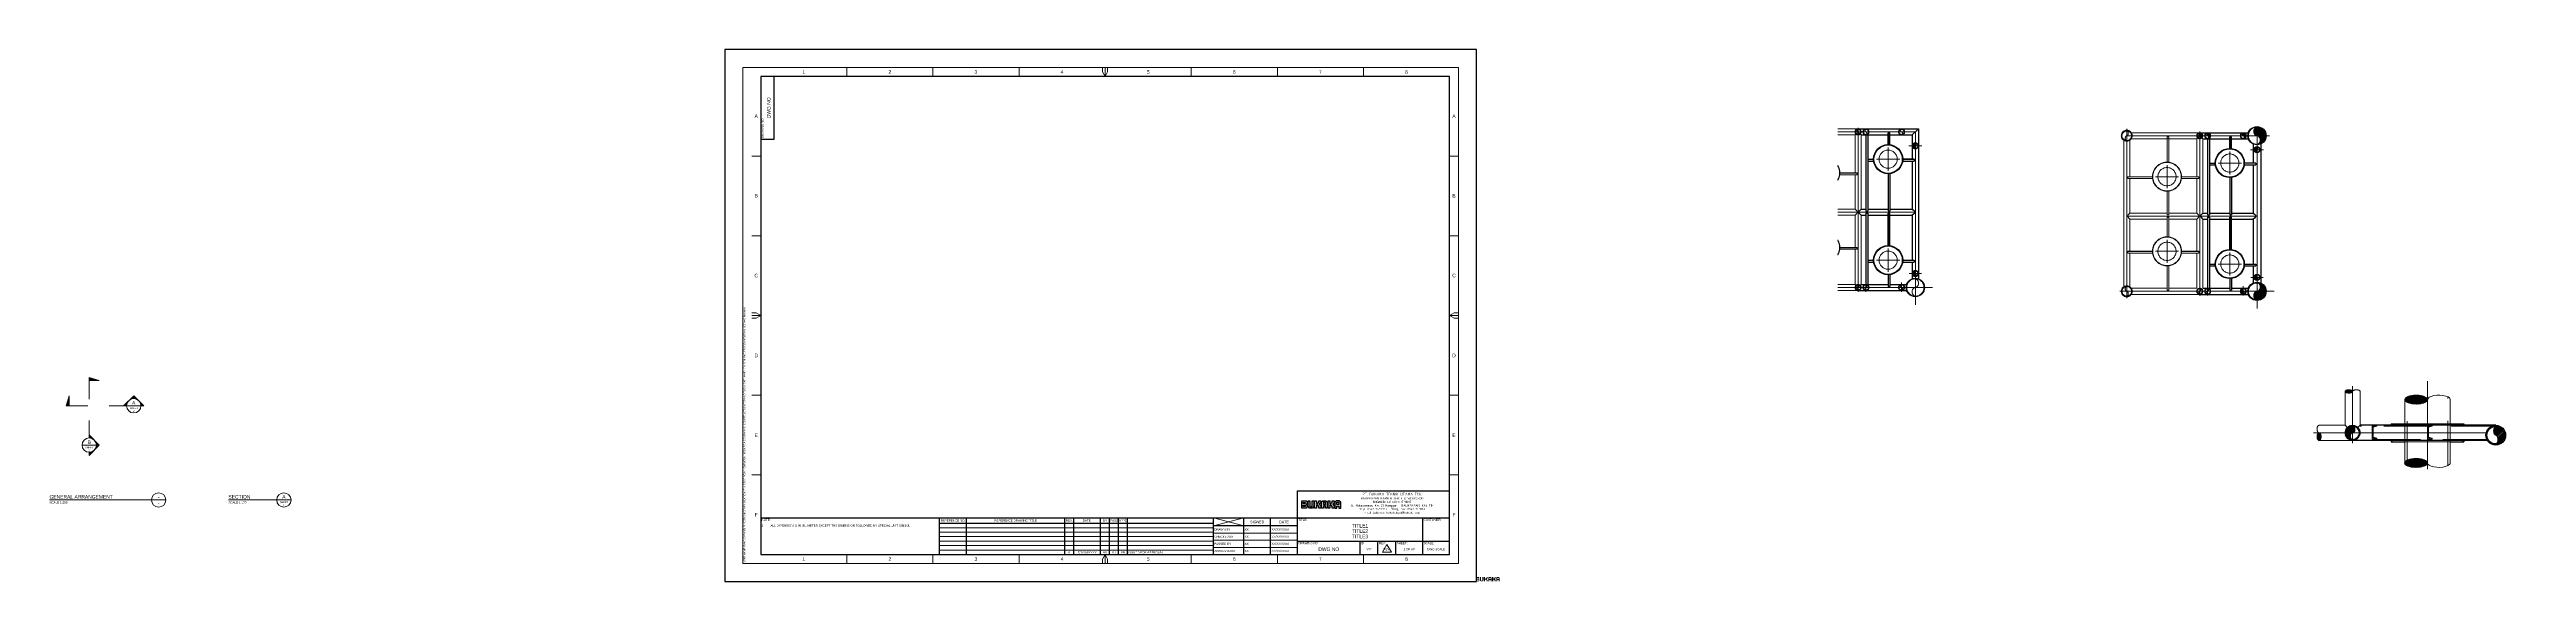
# Paper-space layout 'STRUCTURE +BQ (2)' of a CAD drawing. Header units: inches. Extents: x -382 to 1002, y -5 to 292.
# The model-space entities are those that its viewports show. They can reach past a viewport. Long polylines and large blocks are cut down to what shows.
import ezdxf
from ezdxf.enums import TextEntityAlignment as Align

# ---------------------------------------------------------------- set-up
doc = ezdxf.new("R2010")
doc.units = ezdxf.units.IN
doc.header["$LTSCALE"] = 5
doc.header["$MEASUREMENT"] = 0
for name, pattern in [('CENTER', [2, 1.25, -0.25, 0.25, -0.25]), ('HIDDEN', [0.375, 0.25, -0.125]), ('PHANTOM2', [1.25, 0.625, -0.125, 0.125, -0.125, 0.125, -0.125])]:
    doc.linetypes.add(name, pattern=pattern)
for name, color, linetype, lineweight in [('CENTER LINE', 1, 'CENTER', 0), ('EXISTING', 8, 'PHANTOM2', 0), ('FITTING', 255, 'Continuous', 50), ('HATCH', 250, 'Continuous', 0), ('HIDDEN', 8, 'HIDDEN', 0), ('MARKING', 6, 'Continuous', 13), ('STRUCTURE', 3, 'Continuous', 25), ('TEXT', 2, 'Continuous', 30)]:
    doc.layers.add(name, color=color, linetype=linetype, lineweight=lineweight)
doc.layers.get('0').freeze()
doc.styles.add('BUKAKA 01', font='simpfrac.shx', dxfattribs={"height": 1.2})
pattern_1 = [(45, (140174.724, 68503.538), (-8.8388348, 8.8388348), [])]
pattern_2 = [(45, (130627.183, 68610.695), (-8.8388348, 8.8388348), [])]

# ---------------------------------------------------------------- blocks, each defined once
blk = doc.blocks.new('STRUCTURE ETIKET DRAWING STANDARD')
at = {"layer": 'STRUCTURE'}
h = blk.add_hatch(color=154, dxfattribs=at)
h.paths.add_polyline_path([(343.1, 44.2), (343.1, 43), (342, 43), (342, 44.2)], flags=16)
h.paths.add_polyline_path([(340.5, 43.9), (339.7, 43.1), (340.5, 42.3), (340.5, 41), (339.4, 41), (339.4, 41.9), (338.9, 42.5), (338.1, 42.5), (338.1, 41), (337.1, 41), (337.1, 45), (338.1, 45), (338.1, 43.5), (338.7, 43.5), (339.4, 44.2), (339.4, 45), (340.5, 45)])
h.paths.add_polyline_path([(334.5, 44.2), (334.5, 43), (335.6, 43), (335.6, 44.2)], flags=16)
h.paths.add_polyline_path([(333, 43.9), (332.2, 43.1), (333, 42.3), (333, 41), (331.9, 41), (331.9, 41.9), (331.4, 42.5), (330.6, 42.5), (330.6, 41), (329.6, 41), (329.6, 45), (330.6, 45), (330.6, 43.5), (331.2, 43.5), (331.9, 44.2), (331.9, 45), (333, 45)])
h.paths.add_polyline_path([(329.2, 45), (329.2, 41.8), (328.4, 41), (326.7, 41), (325.9, 41.8), (325.9, 45), (326.9, 45), (326.9, 41.8), (328.2, 41.8), (328.2, 45)])
h.paths.add_polyline_path([(336.7, 44.2), (336.7, 41), (335.6, 41), (335.6, 42.1), (334.5, 42.1), (334.5, 41), (333.4, 41), (333.4, 44.2), (334.2, 45), (335.9, 45)])
h.paths.add_polyline_path([(340.9, 44.2), (340.9, 41), (342, 41), (342, 42.1), (343.1, 42.1), (343.1, 41), (344.2, 41), (344.2, 44.2), (343.4, 45), (341.7, 45)])
h.paths.add_polyline_path([(325.4, 43.6), (324.9, 43), (325.4, 42.4), (325.4, 41.6), (324.9, 41), (322.4, 41), (322.4, 45), (324.9, 45), (325.4, 44.5)])
h.paths.add_polyline_path([(324.4, 42.5), (324.4, 41.8), (323.2, 41.8), (323.2, 42.5)], flags=16)
h.paths.add_polyline_path([(324.4, 44.1), (324.4, 43.5), (323.2, 43.5), (323.2, 44.1)], flags=16)
at = {"layer": 'HATCH'}
for p, q in [((68.1, 282), (68.1, 287)), ((116.2, 282), (116.2, 287)), ((164.4, 282), (164.4, 287)), ((212.5, 282), (212.5, 287)), ((260.6, 282), (260.6, 287)), ((308.8, 282), (308.8, 287)), ((356.9, 282), (356.9, 287)), ((20, 237.5), (15, 237.5)), ((405, 237.5), (410, 237.5)), ((20, 193), (15, 193)), ((405, 193), (410, 193)), ((20, 148.5), (15, 148.5)), ((405, 148.5), (410, 148.5)), ((20, 104), (15, 104)), ((405, 104), (410, 104)), ((20, 59.5), (15, 59.5)), ((405, 59.5), (410, 59.5)), ((120, 30), (273, 30)), ((273, 31), (290, 35.5)), ((290, 31), (273, 35.5)), ((68.1, 15), (68.1, 10)), ((116.2, 15), (116.2, 10)), ((120, 27.5), (273, 27.5)), ((120, 25), (273, 25)), ((120, 22.5), (273, 22.5)), ((120, 20), (273, 20)), ((120, 17.5), (273, 17.5)), ((164.4, 15), (164.4, 10)), ((212.5, 15), (212.5, 10)), ((260.6, 15), (260.6, 10)), ((320, 27), (273, 27)), ((320, 23), (273, 23)), ((320, 19), (273, 19)), ((308.8, 15), (308.8, 10)), ((356.9, 15), (356.9, 10))]:
    blk.add_line(p, q, dxfattribs=at)
blk.add_lwpolyline([(10, 10), (410, 10), (410, 287), (10, 287)], close=True, dxfattribs=at)
for points in [[(212.5, 282), (211.1, 284.5), (211.1, 287)], [(212.5, 282), (213.9, 284.5), (213.9, 287)], [(20, 148.5), (17.5, 149.9), (15, 149.9)], [(20, 148.5), (17.5, 147.1), (15, 147.1)], [(405, 148.5), (407.5, 149.9), (410, 149.9)], [(405, 148.5), (407.5, 147.1), (410, 147.1)], [(212.5, 15), (211.1, 12.5), (211.1, 10)], [(212.5, 15), (213.9, 12.5), (213.9, 10)]]:
    blk.add_lwpolyline(points, dxfattribs=at)
at = {"layer": 'MARKING'}
blk.add_lwpolyline([(367.5, 16.3), (370, 20.7), (372.5, 16.3)], close=True, dxfattribs=at)
at = {"layer": 'STRUCTURE'}
for p, q in [((320, 15), (320, 50.5)), ((320, 50.5), (405, 50.5)), ((20, 35.5), (405, 35.5)), ((120, 15), (120, 35.5)), ((120, 32.5), (273, 32.5)), ((135, 15), (135, 35.5)), ((190, 15), (190, 35.5)), ((195, 15), (195, 35.5)), ((210, 15), (210, 35.5)), ((215, 15), (215, 35.5)), ((220, 15), (220, 35.5)), ((225, 15), (225, 35.5)), ((273, 15), (273, 35.5)), ((320, 31), (273, 31)), ((290, 15), (290, 35.5)), ((305, 15), (305, 35.5)), ((390, 15), (390, 35.5)), ((320, 22.5), (405, 22.5)), ((355, 15), (355, 22.5)), ((365, 15), (365, 22.5)), ((375, 15), (375, 22.5))]:
    blk.add_line(p, q, dxfattribs=at)
blk.add_lwpolyline([(20, 15), (405, 15), (405, 282), (20, 282)], close=True, dxfattribs=at)
for points in [[(20, 247), (27.5, 247), (27.5, 282)], [(322.4, 41), (322.4, 45)], [(322.4, 45), (324.9, 45)], [(323.2, 43.5), (323.2, 44.1)], [(323.2, 44.1), (324.4, 44.1)], [(324.4, 43.5), (323.2, 43.5)], [(323.2, 41.8), (323.2, 42.5)], [(323.2, 42.5), (324.4, 42.5)], [(324.4, 41.8), (323.2, 41.8)], [(324.4, 44.1), (324.4, 43.5)], [(324.4, 42.5), (324.4, 41.8)], [(324.9, 45), (325.4, 44.5)], [(325.4, 43.6), (324.9, 43)], [(324.9, 43), (325.4, 42.4)], [(325.4, 41.6), (324.9, 41)], [(325.4, 44.5), (325.4, 43.6)], [(325.4, 42.4), (325.4, 41.6)], [(325.9, 41.8), (325.9, 45)], [(325.9, 45), (326.9, 45)], [(326.7, 41), (325.9, 41.8)], [(326.9, 45), (326.9, 41.8)], [(326.9, 41.8), (328.2, 41.8)], [(328.2, 41.8), (328.2, 45)], [(328.2, 45), (329.2, 45)], [(329.2, 41.8), (328.4, 41)], [(329.2, 45), (329.2, 41.8)], [(329.6, 41), (329.6, 45)], [(329.6, 45), (330.6, 45)], [(330.6, 45), (330.6, 43.5)], [(330.6, 43.5), (331.2, 43.5)], [(331.4, 42.5), (330.6, 42.5)], [(330.6, 42.5), (330.6, 41)], [(331.2, 43.5), (331.9, 44.2)], [(331.9, 41.9), (331.4, 42.5)], [(331.9, 44.2), (331.9, 45)], [(331.9, 45), (333, 45)], [(331.9, 41), (331.9, 41.9)], [(333, 43.9), (332.2, 43.1)], [(332.2, 43.1), (333, 42.3)], [(333, 45), (333, 43.9)], [(333, 42.3), (333, 41)], [(333.4, 44.2), (334.2, 45)], [(333.4, 41), (333.4, 44.2)], [(334.2, 45), (335.9, 45)], [(334.5, 44.2), (334.5, 43)], [(335.6, 44.2), (334.5, 44.2)], [(334.5, 43), (335.6, 43)], [(335.6, 42.1), (334.5, 42.1)], [(334.5, 42.1), (334.5, 41)], [(335.6, 43), (335.6, 44.2)], [(335.6, 41), (335.6, 42.1)], [(335.9, 45), (336.7, 44.2)], [(336.7, 44.2), (336.7, 41)], [(337.1, 41), (337.1, 45)], [(337.1, 45), (338.1, 45)], [(338.1, 45), (338.1, 43.5)], [(338.1, 43.5), (338.7, 43.5)], [(338.9, 42.5), (338.1, 42.5)], [(338.1, 42.5), (338.1, 41)], [(338.7, 43.5), (339.4, 44.2)], [(339.4, 41.9), (338.9, 42.5)], [(339.4, 44.2), (339.4, 45)], [(339.4, 45), (340.5, 45)], [(339.4, 41), (339.4, 41.9)], [(340.5, 43.9), (339.7, 43.1)], [(339.7, 43.1), (340.5, 42.3)], [(340.5, 45), (340.5, 43.9)], [(340.5, 42.3), (340.5, 41)], [(341.7, 45), (340.9, 44.2)], [(340.9, 44.2), (340.9, 41)], [(343.4, 45), (341.7, 45)], [(342, 43), (342, 44.2)], [(342, 44.2), (343.1, 44.2)], [(343.1, 43), (342, 43)], [(342, 41), (342, 42.1)], [(342, 42.1), (343.1, 42.1)], [(343.1, 44.2), (343.1, 43)], [(343.1, 42.1), (343.1, 41)], [(344.2, 44.2), (343.4, 45)], [(344.2, 41), (344.2, 44.2)], [(324.9, 41), (322.4, 41)], [(328.4, 41), (326.7, 41)], [(330.6, 41), (329.6, 41)], [(333, 41), (331.9, 41)], [(334.5, 41), (333.4, 41)], [(336.7, 41), (335.6, 41)], [(338.1, 41), (337.1, 41)], [(340.5, 41), (339.4, 41)], [(340.9, 41), (342, 41)], [(343.1, 41), (344.2, 41)]]:
    blk.add_lwpolyline(points, dxfattribs=at)
at = {"layer": 'STRUCTURE', "color": 2, "char_height": 2, "attachment_point": 5, "style": 'BUKAKA 01'}
for s, insert in [('1', (44.1, 284.5)), ('2', (92.2, 284.5)), ('3', (140.3, 284.5)), ('4', (188.4, 284.5)), ('5', (236.6, 284.5)), ('6', (284.7, 284.5)), ('7', (332.8, 284.5)), ('8', (380.9, 284.5)), ('A', (17.5, 259.8)), ('A', (407.5, 259.8)), ('B', (17.5, 215.3)), ('B', (407.5, 215.3)), ('C', (17.5, 170.8)), ('C', (407.5, 170.8)), ('D', (17.5, 126.2)), ('D', (407.5, 126.2)), ('E', (17.5, 81.7)), ('E', (407.5, 81.7)), ('F', (17.5, 37.2)), ('F', (407.5, 37.2)), ('1', (44.1, 12.5)), ('2', (92.2, 12.5)), ('3', (140.3, 12.5)), ('4', (188.4, 12.5)), ('5', (236.6, 12.5)), ('6', (284.7, 12.5)), ('7', (332.8, 12.5)), ('8', (380.9, 12.5))]:
    blk.add_mtext_dynamic_manual_height_columns(s, width=2.147, gutter_width=7.5, heights=[0], dxfattribs=dict(at, insert=insert))
at = {"layer": 'STRUCTURE', "insert": (10.5, 10.5), "char_height": 1, "attachment_point": 1, "rotation": 90, "style": 'BUKAKA 01'}
blk.add_mtext_dynamic_manual_height_columns('USER NAME: RANO SUSANDI ELECTRONIC FILE LOCATION: Z:\\\\1. DROP BOX\\\\1. CHEVRON INDONESIA COMPANY\\\\9. CONSTRUCTION FOR KLO 2013\\\\4. SAPI HANDIL\\\\01. DRILLING PROGRAMS\\\\DRAWING\\\\DWG BUKAKA', width=276.5, gutter_width=7.5, heights=[0], dxfattribs=at)
at = {"layer": 'TEXT', "insert": (20.5, 247.5), "char_height": 1.2, "attachment_point": 1, "rotation": 90, "style": 'BUKAKA 01'}
blk.add_mtext_dynamic_manual_height_columns('DRAWING NO:', width=11.874, gutter_width=7.5, heights=[0], dxfattribs=at)
at = {"layer": 'TEXT', "style": 'BUKAKA 01'}
for s, width, insert, char_height, attachment_point in [('{\\Fdim|c0;PT. BUKAKA TEKNIK UTAMA Tbk.\\P\\H0.8x;BALIKPAPAN BRANCH OFFICE & WORKSHOP\\PENGINEERING DEPARTMENT\\PJL. Mulawarman, Km. 21 Manggar - BALIKPAPAN, KAL-TIM\\PTelp. 0542-743312 (Hunting), Fax. 0542-743319\\PEmail Address: bukakabpn@bukaka.com}', 60.038, (372.9, 49.5), 1.5, 2), ('NOTE:', 1.357, (20.5, 35), 1.2, 1), ('REFERENCE NO.', 18.142, (127.5, 34), 1.2, 5), ('REFERENCE DRAWING TITLE', 28.043, (162.5, 34), 1.2, 5), ('REV.', 18.142, (192.5, 34), 1.2, 5), ('DATE', 18.142, (202.2, 34), 1.2, 5), ('BY', 3.167, (212.5, 34), 1.2, 5), ('PASS', 4.592, (217.5, 34), 1.2, 5), ('APPD', 4.888, (222.5, 34), 1.2, 5), ('DRAWN BY', 18.142, (273.5, 29), 1.2, 4), ('SIGNED', 11.619, (297.5, 33.2), 1.5, 5), ('DATE', 11.619, (312.5, 33.2), 1.5, 5), ('TITLE:', 1.357, (320.5, 35), 1.2, 1), ('COSTUMER:', 1.357, (390.5, 35), 1.2, 1), ('APPROVED BY', 18.142, (273.5, 17), 1.2, 4), ('CHECKED BY', 18.142, (273.5, 25), 1.2, 4), ('PASSED BY', 18.142, (273.5, 21), 1.2, 4), ('DRAWING NO:', 11.874, (320.5, 22), 1.2, 1), ('ID:', 4.92, (355.5, 22), 1.2, 1), ('REV:', 4.224, (365.5, 22), 1.2, 1), ('SHEET:', 6.227, (375.5, 22), 1.2, 1), ('SCALE:', 6.875, (390.5, 22), 1.2, 1)]:
    blk.add_mtext_dynamic_manual_height_columns(s, width=width, gutter_width=7.5, heights=[0], dxfattribs=dict(at, insert=insert, char_height=char_height, attachment_point=attachment_point))
blk.add_attdef('DWG_NO', text='', height=2, rotation=90, dxfattribs=at).set_placement((24.5, 264.5), align=Align.MIDDLE_CENTER)
for tag, p in [('NOTE_NO1', (20.5, 31.2)), ('NOTE_NO2', (20.5, 29.2)), ('NOTE_NO3', (20.5, 27.2)), ('NOTE1', (25.5, 31.2)), ('NOTE2', (25.5, 29.2)), ('NOTE3', (25.5, 27.2)), ('REF7_NO', (120.5, 31.2)), ('REF6_NO', (120.5, 28.8)), ('REF7_TITLE', (135.5, 31.2)), ('REF6_TITLE', (135.5, 28.8)), ('REV_7FOR', (225.5, 31.2)), ('REV_6FOR', (225.5, 28.8)), ('DRAWN_BY', (290.5, 29)), ('DRAWN_DATE', (305.5, 29)), ('NOTE_NO4', (20.5, 25.2)), ('NOTE_NO5', (20.5, 23.2)), ('NOTE_NO6', (20.5, 21.2)), ('NOTE_NO7', (20.5, 19.2)), ('NOTE_NO8', (20.5, 17.2)), ('NOTE4', (25.5, 25.2)), ('NOTE5', (25.5, 23.2)), ('NOTE6', (25.5, 21.2)), ('NOTE7', (25.5, 19.2)), ('NOTE8', (25.5, 17.2)), ('REF5_NO', (120.5, 26.2)), ('REF4_NO', (120.5, 23.8)), ('REF3_NO', (120.5, 21.2)), ('REF2_NO', (120.5, 18.8)), ('REF1_NO', (120.5, 16.2)), ('REF5_TITLE', (135.5, 26.2)), ('REF4_TITLE', (135.5, 23.8)), ('REF3_TITLE', (135.5, 21.2)), ('REF2_TITLE', (135.5, 18.8)), ('REF1_TITLE', (135.5, 16.2)), ('REV_5FOR', (225.5, 26.2)), ('REV_4FOR', (225.5, 23.8)), ('REV_3FOR', (225.5, 21.2)), ('REV_2FOR', (225.5, 18.8)), ('REV_1FOR', (225.5, 16.2)), ('APPROVED2_BY', (290.5, 17)), ('CHECKED_BY', (290.5, 25)), ('PASSED_BY', (290.5, 21)), ('APPROVED2_DATE', (305.5, 17)), ('CHECKED_DATE', (305.5, 25)), ('PASSED_DATE', (305.5, 21))]:
    blk.add_attdef(tag, text='', height=1.2, dxfattribs=at).set_placement(p, align=Align.MIDDLE_LEFT)
for tag, height, p in [('REV_7', 1.2, (192.5, 31.2)), ('REV_6', 1.2, (192.5, 28.8)), ('REV_7DATE', 1.2, (202.5, 31.2)), ('REV_6DATE', 1.2, (202.5, 28.8)), ('REV_7BY', 1.2, (212.5, 31.2)), ('REV_6BY', 1.2, (212.5, 28.8)), ('REV_7PASS', 1.2, (217.5, 31.2)), ('REV_6PASS', 1.2, (217.5, 28.8)), ('REV_7APP', 1.2, (222.5, 31.2)), ('REV_6APP', 1.2, (222.5, 28.8)), ('TITLE_1', 2, (355, 31.1)), ('TITLE_2', 2, (355, 28.1)), ('REV_5', 1.2, (192.5, 26.2)), ('REV_4', 1.2, (192.5, 23.8)), ('REV_3', 1.2, (192.5, 21.2)), ('REV_2', 1.2, (192.5, 18.8)), ('REV_1', 1.2, (192.5, 16.2)), ('REV_5DATE', 1.2, (202.5, 26.2)), ('REV_4DATE', 1.2, (202.5, 23.8)), ('REV_3DATE', 1.2, (202.5, 21.2)), ('REV_2DATE', 1.2, (202.5, 18.8)), ('REV_1DATE', 1.2, (202.5, 16.2)), ('REV_5BY', 1.2, (212.5, 26.2)), ('REV_4BY', 1.2, (212.5, 23.8)), ('REV_3BY', 1.2, (212.5, 21.2)), ('REV_2BY', 1.2, (212.5, 18.8)), ('REV_1BY', 1.2, (212.5, 16.2)), ('REV_4CPASS', 1.2, (217.5, 23.8)), ('REV_5PASS', 1.2, (217.5, 26.2)), ('REV_3PASS', 1.2, (217.5, 21.2)), ('REV_2PASS', 1.2, (217.5, 18.8)), ('REV_1PASS', 1.2, (217.5, 16.2)), ('REV_5APP', 1.2, (222.5, 26.2)), ('REV_4APP', 1.2, (222.5, 23.8)), ('REV_3APP', 1.2, (222.5, 21.2)), ('REV_2APP', 1.2, (222.5, 18.8)), ('REV_1APP', 1.2, (222.5, 16.2)), ('DWG_NO', 2, (337.5, 18)), ('TITLE_3', 2, (355, 25.1)), ('VIP_ID', 1.2, (360, 18)), ('REV.', 1.2, (370, 18)), ('SHEET_NO', 1.2, (382.5, 18)), ('DWG_SCALE', 1.2, (397.5, 18))]:
    blk.add_attdef(tag, text='', height=height, dxfattribs=at).set_placement(p, align=Align.MIDDLE_CENTER)

msp = doc.modelspace()

# ---------------------------------------------------------------- hatches: boundary and pattern name
at = {"layer": 'HATCH'}
h = msp.add_hatch(dxfattribs=at)
h.set_pattern_fill('ANSI31', color=256, scale=100)
h.set_pattern_definition(pattern_1)
edge = h.paths.add_edge_path()
edge.add_ellipse((4829.1448, 11598.18605), major_axis=(0, 120.5), ratio=0.7287934944, start_angle=0, end_angle=180)
edge.add_line((4829.1448, 11477.68605), (4829.1448, 11718.68605))
h.paths.add_polyline_path([(4829.1448, 11718.68605), (4829.1448, 11477.68605), (5070.1448, 11477.68605, 0.4142135624)])
edge = h.paths.add_edge_path()
edge.add_line((5070.1448, 11477.68605), (4829.1448, 11477.68605))
edge.add_ellipse((4829.1448, 11357.18605), major_axis=(0, -120.5), ratio=0.7287934944, start_angle=0, end_angle=180, ccw=False)
edge.add_arc((4829.1448, 11477.68605), 241, 270, 360)
edge = h.paths.add_edge_path()
edge.add_ellipse((4444.1448, 11513.93605), major_axis=(0, 36.25), ratio=0.7089602462, start_angle=0, end_angle=180)
edge.add_line((4444.1448, 11477.68605), (4516.6448, 11477.68605))
edge.add_arc((4444.1448, 11477.68605), 72.5, 0, 90)
edge = h.paths.add_edge_path()
edge.add_line((4516.6448, 11477.68605), (4444.1448, 11477.68605))
edge.add_ellipse((4444.1448, 11441.43605), major_axis=(0, -36.25), ratio=0.7089602462, start_angle=0, end_angle=180, ccw=False)
edge.add_arc((4444.1448, 11477.68605), 72.5, 270, 360)
edge = h.paths.add_edge_path()
edge.add_ellipse((3449.1448, 11513.93605), major_axis=(0, 36.25), ratio=0.7089602462, start_angle=0, end_angle=180)
edge.add_line((3449.1448, 11477.68605), (3521.6448, 11477.68605))
edge.add_arc((3449.1448, 11477.68605), 72.5, 0, 90)
edge = h.paths.add_edge_path()
edge.add_line((3521.6448, 11477.68605), (3449.1448, 11477.68605))
edge.add_ellipse((3449.1448, 11441.43605), major_axis=(0, -36.25), ratio=0.7089602462, start_angle=0, end_angle=180, ccw=False)
edge.add_arc((3449.1448, 11477.68605), 72.5, 270, 360)
edge = h.paths.add_edge_path()
edge.add_ellipse((3229.1448, 11513.93605), major_axis=(0, 36.25), ratio=0.7089602462, start_angle=0, end_angle=180)
edge.add_line((3229.1448, 11477.68605), (3229.1448, 11550.18605))
h.paths.add_polyline_path([(3229.1448, 11550.18605), (3229.1448, 11477.68605), (3301.6448, 11477.68605, 0.4142135624)])
edge = h.paths.add_edge_path()
edge.add_line((3301.6448, 11477.68605), (3229.1448, 11477.68605))
edge.add_ellipse((3229.1448, 11441.43605), major_axis=(0, -36.25), ratio=0.7089602462, start_angle=98.08124032, end_angle=180, ccw=False)
edge.add_line((3254.5894, 11446.53197), (3263.47292, 11440.7173))
edge.add_line((3263.47292, 11440.7173), (3279.94832, 11425.96321))
edge.add_arc((3229.1448, 11477.68605), 72.5, 314.48626441, 360)
edge = h.paths.add_edge_path()
edge.add_line((3279.94832, 11425.96321), (3263.47292, 11440.7173))
edge.add_line((3263.47292, 11440.7173), (3254.5894, 11446.53197))
edge.add_ellipse((3229.1448, 11441.43605), major_axis=(0, -36.25), ratio=0.7089602462, start_angle=0, end_angle=98.08124032, ccw=False)
edge.add_arc((3229.1448, 11477.68605), 72.5, 270, 314.48626441)
h = msp.add_hatch(dxfattribs=at)
h.set_pattern_fill('ANSI31', color=256, scale=100)
h.set_pattern_definition(pattern_2)
edge = h.paths.add_edge_path()
edge.add_ellipse((-4718.39615, 11159.59252), major_axis=(0, -36.25), ratio=0.6490811053, start_angle=180, end_angle=360)
edge.add_arc((-4718.39615, 11195.84252), 72.5, 180, 270, ccw=False)
edge.add_line((-4790.89615, 11195.84252), (-4718.39615, 11195.84252))
h.paths.add_polyline_path([(-4718.39615, 11195.84252), (-4790.89615, 11195.84252, -0.4142135624), (-4718.39615, 11268.34252)])
edge = h.paths.add_edge_path()
edge.add_ellipse((-4718.39615, 11232.09252), major_axis=(0, 36.25), ratio=0.6490811053, start_angle=180, end_angle=360, ccw=False)
edge.add_line((-4718.39615, 11195.84252), (-4718.39615, 11268.34252))
h = msp.add_hatch(dxfattribs=at)
h.set_pattern_fill('ANSI31', color=256, scale=100)
h.set_pattern_definition(pattern_1)
edge = h.paths.add_edge_path()
edge.add_ellipse((4829.1448, 11052.43605), major_axis=(0, -36.25), ratio=0.6490811053, start_angle=180, end_angle=360)
edge.add_arc((4829.1448, 11088.68605), 72.5, 180, 270, ccw=False)
edge.add_line((4756.6448, 11088.68605), (4829.1448, 11088.68605))
h.paths.add_polyline_path([(4829.1448, 11088.68605), (4756.6448, 11088.68605, -0.4142135624), (4829.1448, 11161.18605)])
edge = h.paths.add_edge_path()
edge.add_ellipse((4829.1448, 11124.93605), major_axis=(0, 36.25), ratio=0.6490811053, start_angle=180, end_angle=360, ccw=False)
edge.add_line((4829.1448, 11088.68605), (4829.1448, 11161.18605))
h = msp.add_hatch(dxfattribs=at)
h.set_pattern_fill('ANSI31', color=256, scale=100)
h.set_pattern_definition(pattern_2)
edge = h.paths.add_edge_path()
edge.add_ellipse((-4718.39615, 7666.09252), major_axis=(0, 36.25), ratio=0.6490811053, start_angle=0, end_angle=180, ccw=False)
edge.add_arc((-4718.39615, 7629.84252), 72.5, 90, 180)
edge.add_line((-4790.89615, 7629.84252), (-4718.39615, 7629.84252))
h.paths.add_polyline_path([(-4718.39615, 7629.84252), (-4790.89615, 7629.84252, 0.4142135624), (-4718.39615, 7557.34252)])
edge = h.paths.add_edge_path()
edge.add_ellipse((-4718.39615, 7593.59252), major_axis=(0, -36.25), ratio=0.6490811053, start_angle=0, end_angle=180)
edge.add_line((-4718.39615, 7629.84252), (-4718.39615, 7557.34252))
h = msp.add_hatch(dxfattribs=at)
h.set_pattern_fill('ANSI31', color=256, scale=100)
h.set_pattern_definition(pattern_1)
edge = h.paths.add_edge_path()
edge.add_ellipse((4829.1448, 7558.93605), major_axis=(0, 36.25), ratio=0.6490811053, start_angle=0, end_angle=180, ccw=False)
edge.add_arc((4829.1448, 7522.68605), 72.5, 90, 180)
edge.add_line((4756.6448, 7522.68605), (4829.1448, 7522.68605))
h.paths.add_polyline_path([(4829.1448, 7522.68605), (4756.6448, 7522.68605, 0.4142135624), (4829.1448, 7450.18605)])
edge = h.paths.add_edge_path()
edge.add_ellipse((4829.1448, 7486.43605), major_axis=(0, -36.25), ratio=0.6490811053, start_angle=0, end_angle=180)
edge.add_line((4829.1448, 7522.68605), (4829.1448, 7450.18605))
h = msp.add_hatch(dxfattribs=at)
h.set_pattern_fill('ANSI31', color=256, scale=100)
edge = h.paths.add_edge_path()
edge.add_ellipse((4829.1448, 7254.18605), major_axis=(0, 120.5), ratio=0.7287934944, start_angle=180, end_angle=360, ccw=False)
edge.add_line((4845.08902, 7133.68605), (5070.1448, 7133.68605))
edge.add_arc((4829.1448, 7133.68605), 241, 0, 87.77093092)
h.paths.add_polyline_path([(5070.1448, 7133.68605), (4829.1448, 7133.68605), (4829.1448, 6892.68605, 0.4142135624)])
edge = h.paths.add_edge_path()
edge.add_ellipse((4829.1448, 7013.18605), major_axis=(0, -120.5), ratio=0.7287934944, start_angle=180, end_angle=360)
edge.add_line((4829.1448, 6892.68605), (4829.1448, 7133.68605))
h = msp.add_hatch(dxfattribs=at)
h.set_pattern_fill('ANSI31', color=256, scale=50, angle=90)
edge = h.paths.add_edge_path()
edge.add_ellipse((4444.1448, 7169.93605), major_axis=(0, 36.25), ratio=0.7089602462, start_angle=0, end_angle=180, ccw=False)
edge.add_arc((4444.1448, 7133.68605), 72.5, 97.83796668, 180)
edge.add_line((4371.6448, 7133.68605), (4434.73801, 7133.68605))
h.paths.add_polyline_path([(4444.1448, 7133.68605), (4371.6448, 7133.68605, 0.4142135624), (4444.1448, 7061.18605)])
edge = h.paths.add_edge_path()
edge.add_ellipse((4444.1448, 7097.43605), major_axis=(0, -36.25), ratio=0.7089602462, start_angle=0, end_angle=180)
edge.add_line((4444.1448, 7133.68605), (4444.1448, 7061.18605))
h = msp.add_hatch(dxfattribs=at)
h.set_pattern_fill('ANSI31', color=256, scale=50)
edge = h.paths.add_edge_path()
edge.add_ellipse((3186.8948, 5292.03825), major_axis=(-42.25, 0), ratio=0.4300720104, start_angle=180, end_angle=360)
edge.add_ellipse((3186.8948, 5292.03825), major_axis=(-42.25, 0), ratio=0.4300720104, start_angle=0, end_angle=180)
h = msp.add_hatch(dxfattribs=at)
h.set_pattern_fill('ANSI31', color=256, scale=50)
h.set_pattern_definition([(45, (12566.678, 2155.814), (-4.4194174, 4.4194174), [])])
edge = h.paths.add_edge_path()
edge.add_ellipse((3939.74194, 5200.79227), major_axis=(127.45265, 0), ratio=0.3891517393, start_angle=0, end_angle=360)
edge = h.paths.add_edge_path()
edge.add_ellipse((3939.74194, 3637.70739), major_axis=(127.45265, 0), ratio=0.3891517393, start_angle=0, end_angle=360, ccw=False)
h = msp.add_hatch(dxfattribs=at)
h.set_pattern_fill('ANSI31', color=256, scale=50, angle=90)
h.paths.add_polyline_path([(3229.1448, 4913.53825), (3229.1448, 4901.53825, -0.4142135624), (3301.6448, 4829.03825), (3313.6448, 4829.03825, 0.4142135624)])
h.paths.add_polyline_path([(3229.1448, 4913.53825, 0.4142135624), (3144.6448, 4829.03825), (3156.6448, 4829.03825, -0.4142135624), (3229.1448, 4901.53825)])
h.paths.add_polyline_path([(3156.6448, 4829.03825), (3144.6448, 4829.03825, 0.4142135624), (3229.1448, 4744.53825), (3229.1448, 4756.53825, -0.4142135624)])
h.paths.add_polyline_path([(3313.6448, 4829.03825), (3301.6448, 4829.03825, -0.4142135624), (3229.1448, 4756.53825), (3272.50178, 4756.50949, 0.2638820264)])
h.paths.add_polyline_path([(3270.83412, 4755.53825), (3229.1448, 4755.53825), (3229.1448, 4744.53825, 0.1297086458)])
h = msp.add_hatch(dxfattribs=at)
h.set_pattern_fill('ANSI31', color=256, scale=50)
h.paths.add_polyline_path([(3229.1448, 4829.03825), (3229.1448, 4901.53825, 0.4142135624), (3156.6448, 4829.03825)])
edge = h.paths.add_edge_path()
edge.add_ellipse((3229.1448, 4865.28825), major_axis=(0, 36.25), ratio=0.7089602462, start_angle=180, end_angle=360)
edge.add_line((3229.1448, 4901.53825), (3229.1448, 4829.03825))
edge = h.paths.add_edge_path()
edge.add_ellipse((3229.1448, 4792.78825), major_axis=(0, -36.25), ratio=0.7089602462, start_angle=180, end_angle=360)
edge.add_line((3224.89261, 4829.03825), (3156.6448, 4829.03825))
edge.add_arc((3229.1448, 4829.03825), 72.5, 180, 268.02868773)
h = msp.add_hatch(dxfattribs=at)
h.set_pattern_fill('ANSI31', color=256, scale=100)
h.set_pattern_definition([(45, (139555.724, 68503.538), (-8.8388348, 8.8388348), [])])
h.paths.add_polyline_path([(3494.45991, 4903.81957, 0.3306147474), (3500.1448, 4911.47726), (3500.1448, 4913.53825), (3449.1448, 4913.53825), (3449.1448, 4760.53825), (3500.1448, 4760.53825), (3500.1448, 4762.59925, 0.3306147474), (3494.45991, 4770.25694), (3462.82968, 4779.81957, -0.3306147474), (3457.1448, 4787.47726), (3457.1448, 4886.59925, -0.3306147474), (3462.82968, 4894.25694)])
h = msp.add_hatch(dxfattribs=at)
h.set_pattern_fill('ANSI31', color=256, scale=100)
h.set_pattern_definition(pattern_1)
h.paths.add_polyline_path([(4113.45991, 4903.81957, 0.3306147474), (4119.1448, 4911.47726), (4119.1448, 4913.53825), (4068.1448, 4913.53825), (4068.1448, 4760.53825), (4119.1448, 4760.53825), (4119.1448, 4762.59925, 0.3306147474), (4113.45991, 4770.25694), (4081.82968, 4779.81957, -0.3306147474), (4076.1448, 4787.47726), (4076.1448, 4886.59925, -0.3306147474), (4081.82968, 4894.25694)])
h = msp.add_hatch(dxfattribs=at)
h.set_pattern_fill('ANSI31', color=256, scale=100)
h.set_pattern_definition(pattern_1)
edge = h.paths.add_edge_path()
edge.add_ellipse((4829.1448, 4852.53825), major_axis=(0, 49), ratio=0.4897959184, start_angle=0, end_angle=180)
edge.add_ellipse((4829.1448, 4754.53825), major_axis=(0, -49), ratio=0.4897959184, start_angle=0, end_angle=180, ccw=False)
edge.add_arc((4829.1448, 4803.53825), 98, 270, 360)
edge.add_arc((4829.1448, 4803.53825), 98, 0, 90)
h = msp.add_hatch(dxfattribs=at)
h.set_pattern_fill('ANSI31', color=256, scale=50)
edge = h.paths.add_edge_path()
edge.add_ellipse((2854.22426, 4786.78825), major_axis=(0, -42.25), ratio=0.5325443787, start_angle=0, end_angle=180)
edge.add_ellipse((2854.22426, 4786.78825), major_axis=(0, -42.25), ratio=0.5325443787, start_angle=180, end_angle=360)
h = msp.add_hatch(dxfattribs=at)
h.set_pattern_fill('ANSI31', color=256, scale=50, angle=90)
edge = h.paths.add_edge_path()
edge.add_ellipse((3937.93133, 4493.32042), major_axis=(127.45265, 0), ratio=0.3891517393, start_angle=0, end_angle=139.83867577)
edge.add_line((3840.52799, 4525.30852), (3840.52799, 4461.33231))
edge.add_ellipse((3937.93133, 4493.32042), major_axis=(127.45265, 0), ratio=0.3891517393, start_angle=220.16132423, end_angle=360)
edge = h.paths.add_edge_path()
edge.add_ellipse((3937.93133, 4493.32042), major_axis=(127.45265, 0), ratio=0.3891517393, start_angle=139.83867577, end_angle=170.33079457)
edge.add_line((3812.28929, 4501.65094), (3812.28929, 4484.98989))
edge.add_ellipse((3937.93133, 4493.32042), major_axis=(127.45265, 0), ratio=0.3891517393, start_angle=189.66920543, end_angle=220.16132423)
edge.add_line((3840.52799, 4461.33231), (3840.52799, 4525.30852))

# ---------------------------------------------------------------- linework, layer by layer
at = {"layer": 'CENTER LINE'}
for p, q in [((4829.1448, 11731.68605), (4829.1448, 6651.10659)), ((-6318.39615, 11701.04769), (-6318.39615, 7118.12115)), ((1190.1448, 11283.65966), (1190.1448, 11671.71243)), ((3229.1448, 11593.89121), (3229.1448, 7010.96467)), ((-8357.39615, 11584.84252), (-4718.39615, 11584.84252)), ((-4718.39615, 11584.84252), (-4718.39615, 6758.26307)), ((1190.1448, 7286.18605), (1190.1448, 11477.68605)), ((1190.1448, 11477.68605), (5178.89852, 11477.68605)), ((2314.1448, 11477.68605), (2314.1448, 10731.18605)), ((-4897.47561, 11195.84252), (-4539.3167, 11195.84252)), ((-5479.39615, 11146.76307), (-5479.39615, 10498.92198)), ((4650.06534, 11088.68605), (5008.22426, 11088.68605)), ((4068.1448, 11039.60659), (4068.1448, 10391.7655)), ((-5803.3167, 10823.74783), (-5155.47561, 10823.74783)), ((3744.22426, 10715.68605), (4392.06534, 10715.68605)), ((2314.1448, 10658.60659), (2314.1448, 10010.7655)), ((-7557.3167, 10441.84252), (-6909.47561, 10441.84252)), ((-5479.39615, 10416.34252), (-5479.39615, 10005.34252)), ((-5479.39615, 10416.34252), (-5479.39615, 9372.84252)), ((-5428.39615, 10419.55448), (-5428.39615, 10005.34252)), ((1190.1448, 10334.68605), (1917.6448, 10334.68605)), ((1990.22426, 10334.68605), (2638.06534, 10334.68605)), ((4068.1448, 10309.18605), (4068.1448, 9898.18605)), ((4068.1448, 10309.18605), (4068.1448, 9265.68605)), ((4119.1448, 10312.398), (4119.1448, 9898.18605)), ((-8357.39615, 9342.84252), (-4718.39615, 9342.84252)), ((1190.1448, 9235.68605), (4829.1448, 9235.68605)), ((-5479.39615, 8409.34252), (-5479.39615, 8680.34252)), ((-5428.39615, 8406.13057), (-5428.39615, 8680.34252)), ((2314.1448, 8574.60659), (2314.1448, 7926.7655)), ((4068.1448, 8302.18605), (4068.1448, 8573.18605)), ((4119.1448, 8298.9741), (4119.1448, 8573.18605)), ((-7557.3167, 8357.84252), (-6909.47561, 8357.84252)), ((-5479.39615, 8326.76307), (-5479.39615, 7678.92198)), ((1990.22426, 8250.68605), (2638.06534, 8250.68605)), ((4068.1448, 8219.60659), (4068.1448, 7571.7655)), ((-5803.3167, 8002.84252), (-5155.47561, 8002.84252)), ((3744.22426, 7895.68605), (4392.06534, 7895.68605)), ((-4889.7853, 7629.84252), (-4547.007, 7629.84252)), ((4657.75565, 7522.68605), (5000.53395, 7522.68605)), ((-5103.39615, 7384.60185), (-5103.39615, 7121.15377)), ((-5103.39615, 7360.45069), (-5103.39615, 7121.15377)), ((1190.1448, 7327.71243), (1190.1448, 6939.65966)), ((-6098.39615, 7313.34252), (-6098.39615, 7121.15377)), ((4444.1448, 7277.44538), (4444.1448, 7013.99729)), ((-8551.42254, 7240.84252), (-4235.8167, 7240.84252)), ((4444.1448, 7253.29422), (4444.1448, 7013.99729)), ((3449.1448, 7206.18605), (3449.1448, 7013.99729)), ((996.11841, 7133.68605), (5311.72426, 7133.68605)), ((4067.19459, 5405.5736), (4067.19459, 4422.46264)), ((3229.1448, 4715.4588), (3229.1448, 5350.53825)), ((2792.22426, 4829.03825), (4734.52054, 4829.03825))]:
    msp.add_line(p, q, dxfattribs=at)
at = {"layer": 'EXISTING'}
for p, q in [((-8230.44735, 11669.34252), (-6318.39615, 11669.34252)), ((1317.09361, 11562.18605), (3229.1448, 11562.18605)), ((-8230.44735, 11500.34252), (-6402.89615, 11500.34252)), ((-6402.89615, 10441.84252), (-6402.89615, 11500.34252)), ((-6233.89615, 9427.34252), (-6233.89615, 11500.34252)), ((2314.1448, 11447.68605), (2365.1448, 11447.68605)), ((2322.1448, 10741.10732), (2322.1448, 11447.68605)), ((2365.1448, 10737.9741), (2365.1448, 11447.68605)), ((1105.6448, 7218.18605), (1105.6448, 11393.18605)), ((1274.6448, 10334.68605), (1274.6448, 11393.18605)), ((1317.09361, 11393.18605), (3144.6448, 11393.18605)), ((3144.6448, 10334.68605), (3144.6448, 11393.18605)), ((3313.6448, 9320.18605), (3313.6448, 11393.18605)), ((-6348.39615, 10441.84252), (-6826.89615, 10441.84252)), ((-6348.39615, 10441.84252), (-6348.39615, 10390.84252)), ((-6348.39615, 10433.84252), (-6826.97488, 10433.84252)), ((-6348.39615, 10390.84252), (-6830.10811, 10390.84252)), ((-6402.89615, 9427.34252), (-6402.89615, 10390.84252)), ((1220.1448, 10334.68605), (1907.6448, 10334.68605)), ((1220.1448, 10334.68605), (1220.1448, 10283.68605)), ((3199.1448, 10334.68605), (2720.6448, 10334.68605)), ((3199.1448, 10334.68605), (3199.1448, 10283.68605)), ((1220.1448, 10326.68605), (1907.72353, 10326.68605)), ((3199.1448, 10326.68605), (2720.56607, 10326.68605)), ((1220.1448, 10283.68605), (1910.85675, 10283.68605)), ((1274.6448, 9320.18605), (1274.6448, 10283.68605)), ((3199.1448, 10283.68605), (2717.43285, 10283.68605)), ((3144.6448, 9320.18605), (3144.6448, 10283.68605)), ((2322.1448, 9928.26478), (2322.1448, 9265.68605)), ((2365.1448, 9931.398), (2365.1448, 9265.68605)), ((-6402.89615, 9427.34252), (-7182.39615, 9427.34252)), ((2314.1448, 9320.18605), (1274.6448, 9320.18605)), ((3144.6448, 9320.18605), (2365.1448, 9320.18605)), ((2314.1448, 9265.68605), (2365.1448, 9265.68605)), ((-6402.89615, 9258.34252), (-7182.39615, 9258.34252)), ((-6402.89615, 8357.84252), (-6402.89615, 9258.34252)), ((-6233.89615, 7325.34252), (-6233.89615, 9258.34252)), ((2314.1448, 9205.68605), (2314.1448, 8657.18605)), ((2314.1448, 9205.68605), (2365.1448, 9205.68605)), ((2322.1448, 9205.68605), (2322.1448, 8657.10732)), ((2365.1448, 9205.68605), (2365.1448, 8653.9741)), ((1274.6448, 8250.68605), (1274.6448, 9151.18605)), ((2314.1448, 9151.18605), (1274.6448, 9151.18605)), ((3144.6448, 9151.18605), (2365.1448, 9151.18605)), ((3144.6448, 8250.68605), (3144.6448, 9151.18605)), ((3313.6448, 7218.18605), (3313.6448, 9151.18605)), ((-6348.39615, 8349.84252), (-6826.97488, 8349.84252)), ((-6348.39615, 8357.84252), (-6826.89615, 8357.84252)), ((-6348.39615, 8357.84252), (-6348.39615, 8306.84252)), ((-6348.39615, 8306.84252), (-6830.10811, 8306.84252)), ((-6402.89615, 7325.34252), (-6402.89615, 8306.84252)), ((1220.1448, 8250.68605), (1907.6448, 8250.68605)), ((1220.1448, 8250.68605), (1220.1448, 8199.68605)), ((1220.1448, 8242.68605), (1907.72353, 8242.68605)), ((3199.1448, 8242.68605), (2720.56607, 8242.68605)), ((3199.1448, 8250.68605), (2720.6448, 8250.68605)), ((3199.1448, 8250.68605), (3199.1448, 8199.68605)), ((1220.1448, 8199.68605), (1910.85675, 8199.68605)), ((1274.6448, 7218.18605), (1274.6448, 8199.68605)), ((3199.1448, 8199.68605), (2717.43285, 8199.68605)), ((3144.6448, 7218.18605), (3144.6448, 8199.68605)), ((2314.1448, 7163.68605), (2314.1448, 7844.18605)), ((2322.1448, 7163.68605), (2322.1448, 7844.26478)), ((2365.1448, 7163.68605), (2365.1448, 7847.398)), ((1317.09361, 7218.18605), (2314.1448, 7218.18605)), ((2365.1448, 7218.18605), (3144.6448, 7218.18605)), ((2314.1448, 7163.68605), (2365.1448, 7163.68605)), ((-8230.44735, 7156.34252), (-6318.39615, 7156.34252)), ((1317.09361, 7049.18605), (3229.1448, 7049.18605)), ((3144.6448, 4913.53825), (3144.6448, 5292.03825)), ((3313.6448, 4913.53825), (3313.6448, 5292.03825)), ((3144.6448, 4913.53825), (2854.22426, 4913.53825)), ((3229.1448, 4744.53825), (2854.22426, 4744.53825))]:
    msp.add_line(p, q, dxfattribs=at)
for points in [[(-6233.89615, 11500.34252), (-6261.95279, 11528.06909), (-6284.06803, 11547.87377), (-6302.22233, 11559.75659), (-6318.39615, 11563.71752), (-6334.56998, 11559.75659), (-6352.72428, 11547.87377), (-6374.83951, 11528.06909), (-6402.89615, 11500.34252)], [(3313.6448, 11393.18605), (3285.58816, 11420.91261), (3263.47292, 11440.7173), (3245.31863, 11452.60011), (3229.1448, 11456.56105), (3212.97097, 11452.60011), (3194.81667, 11440.7173), (3172.70144, 11420.91261), (3144.6448, 11393.18605)], [(-6402.89615, 9427.34252), (-6375.16959, 9399.28588), (-6355.3649, 9377.17065), (-6343.48209, 9359.01635), (-6339.52115, 9342.84252), (-6343.48209, 9326.6687), (-6355.3649, 9308.5144), (-6375.16959, 9286.39917), (-6402.89615, 9258.34252)], [(1274.6448, 9320.18605), (1246.91823, 9292.12941), (1227.11355, 9270.01417), (1215.23073, 9251.85987), (1211.2698, 9235.68605), (1215.23073, 9219.51222), (1227.11355, 9201.35792), (1246.91823, 9179.24269), (1274.6448, 9151.18605)], [(3144.6448, 9320.18605), (3172.37136, 9292.12941), (3192.17605, 9270.01417), (3204.05886, 9251.85987), (3208.0198, 9235.68605), (3204.05886, 9219.51222), (3192.17605, 9201.35792), (3172.37136, 9179.24269), (3144.6448, 9151.18605)], [(3144.6448, 4913.53825), (3169.39427, 4888.78878)]]:
    msp.add_lwpolyline(points, dxfattribs=at)
for centre, radius in [((1190.1448, 11477.68605), 152.5), ((1190.1448, 11477.68605), 135.1), ((3229.1448, 11477.68605), 84.5), ((3229.1448, 11477.68605), 84.5), ((3229.1448, 11477.68605), 72.5), ((3229.1448, 11477.68605), 72.5), ((-5479.39615, 10822.84252), 254), ((4068.1448, 10715.68605), 254), ((-7233.39615, 10441.84252), 406.5), ((-7233.39615, 10441.84252), 396.5), ((2314.1448, 10334.68605), 406.5), ((2314.1448, 10334.68605), 396.5), ((2314.1448, 10334.68605), 254), ((-7233.39615, 8357.84252), 406.5), ((-7233.39615, 8357.84252), 396.5), ((2314.1448, 8250.68605), 406.5), ((2314.1448, 8250.68605), 396.5), ((2314.1448, 8250.68605), 254), ((-5479.39615, 8002.84252), 254), ((4068.1448, 7895.68605), 254), ((1190.1448, 7133.68605), 152.5), ((1190.1448, 7133.68605), 135.1), ((3229.1448, 7133.68605), 84.5), ((3229.1448, 7133.68605), 72.5), ((3229.1448, 4829.03825), 84.5), ((3229.1448, 4829.03825), 72.5)]:
    msp.add_circle(centre, radius, dxfattribs=at)
for centre, major_axis, ratio, start_param, end_param in [((1190.1448, 11545.23605), (0, 67.55), 0.6296865509, 3.1415926536, 6.2831853072), ((3229.1448, 11513.93605), (0, 36.25), 0.7089602462, 0, 3.1415926536), ((1190.1448, 7201.23605), (0, 67.55), 0.6296865509, 0, 3.1415926536), ((3229.1448, 7169.93605), (0, 36.25), 0.7089602462, 3.1415926536, 6.2831853072), ((2854.22426, 4871.28825), (0, 42.25), 0.5325443787, 0, 3.1415926536), ((3229.1448, 4865.28825), (0, 36.25), 0.7089602462, 3.1415926536, 6.2831853072)]:
    msp.add_ellipse(centre, major_axis=major_axis, ratio=ratio, start_param=start_param, end_param=end_param, dxfattribs=at)
at = {"layer": 'EXISTING', "extrusion": (0, 0, -1)}
for centre, major_axis, ratio, start_param, end_param in [((1190.1448, 11410.13605), (0, -67.55), 0.6296865509, 0, 3.1415926536), ((3229.1448, 11441.43605), (0, -36.25), 0.7089602462, 3.1415926536, 6.2831853072), ((1190.1448, 7066.13605), (0, -67.55), 0.6296865509, 3.1415926536, 6.2831853072), ((3229.1448, 7097.43605), (0, -36.25), 0.7089602462, 0, 3.1415926536), ((3271.3948, 5292.03825), (42.25, 0), 0.4300720104, 3.1415926536, 6.2831853072), ((3229.1448, 4792.78825), (0, -36.25), 0.7089602462, 0, 3.1415926536)]:
    msp.add_ellipse(centre, major_axis=major_axis, ratio=ratio, start_param=start_param, end_param=end_param, dxfattribs=at)
at = {"layer": 'EXISTING'}
msp.add_ellipse((3186.8948, 5292.03825), major_axis=(-42.25, 0), ratio=0.4300720104, dxfattribs=at)
at = {"layer": 'EXISTING', "extrusion": (0, 0, -1)}
msp.add_ellipse((2854.22426, 4786.78825), major_axis=(0, -42.25), ratio=0.5325443787, dxfattribs=at)
at = {"layer": 'HATCH'}
for p, q in [((4320.28929, 4493.32042), (4320.28929, 5209.1228)), ((3812.28929, 4484.98989), (3812.28929, 5200.79227))]:
    msp.add_line(p, q, dxfattribs=at)
for points in [[(3449.1448, 4913.53825), (3500.1448, 4913.53825), (3500.1448, 4911.47726, -0.3306147474), (3494.45991, 4903.81957), (3462.82968, 4894.25694, 0.3306147474), (3457.1448, 4886.59925), (3457.1448, 4787.47726, 0.3306147474), (3462.82968, 4779.81957), (3494.45991, 4770.25694, -0.3306147474), (3500.1448, 4762.59925), (3500.1448, 4760.53825), (3449.1448, 4760.53825)], [(4068.1448, 4913.53825), (4119.1448, 4913.53825), (4119.1448, 4911.47726, -0.3306147474), (4113.45991, 4903.81957), (4081.82968, 4894.25694, 0.3306147474), (4076.1448, 4886.59925), (4076.1448, 4787.47726, 0.3306147474), (4081.82968, 4779.81957), (4113.45991, 4770.25694, -0.3306147474), (4119.1448, 4762.59925), (4119.1448, 4760.53825), (4068.1448, 4760.53825)]]:
    msp.add_lwpolyline(points, format="xyb", close=True, dxfattribs=at)
for centre, radius in [((3449.1448, 11477.68605), 84.5), ((4444.1448, 11477.68605), 84.5), ((3449.1448, 11477.68605), 72.5), ((4444.1448, 11477.68605), 72.5), ((4829.1448, 11088.68605), 84.5), ((4829.1448, 11088.68605), 84.5), ((4829.1448, 11088.68605), 72.5), ((4829.1448, 11088.68605), 72.5), ((4829.1448, 7522.68605), 84.5), ((4829.1448, 7522.68605), 72.5), ((3449.1448, 7133.68605), 84.5), ((4444.1448, 7133.68605), 84.5), ((3449.1448, 7133.68605), 72.5), ((4444.1448, 7133.68605), 72.5)]:
    msp.add_circle(centre, radius, dxfattribs=at)
for centre, major_axis, ratio, start_param, end_param in [((4829.1448, 11598.18605), (0, 120.5), 0.7287934944, 0, 3.1415926536), ((-6098.39615, 11621.09252), (0, 36.25), 0.7089602462, 0, 3.1415926536), ((-5103.39615, 11621.09252), (0, 36.25), 0.7089602462, 0, 3.1415926536), ((3449.1448, 11513.93605), (0, 36.25), 0.7089602462, 0, 3.1415926536), ((4444.1448, 11513.93605), (0, 36.25), 0.7089602462, 0, 3.1415926536), ((-4718.39615, 11232.09252), (0, 36.25), 0.6490811053, 3.1415926536, 6.2831853072), ((4829.1448, 11124.93605), (0, 36.25), 0.6490811053, 3.1415926536, 6.2831853072), ((-4718.39615, 7666.09252), (0, 36.25), 0.6490811053, 0, 3.1415926536), ((4829.1448, 7558.93605), (0, 36.25), 0.6490811053, 0, 3.1415926536), ((-4718.39615, 7361.34252), (0, 120.5), 0.7287934944, 3.1415926536, 6.2831853072), ((4829.1448, 7254.18605), (0, 120.5), 0.7287934944, 3.1415926536, 6.2831853072), ((3449.1448, 7169.93605), (0, 36.25), 0.7089602462, 3.1415926536, 6.2831853072), ((4444.1448, 7169.93605), (0, 36.25), 0.7089602462, 0, 3.1415926536), ((4194.64724, 5200.79227), (-127.45265, 0), 0.3891517393, 2.9728331828, 6.2831853072), ((4829.1448, 4852.53825), (0, 49), 0.4897959184, 0, 3.1415926536), ((4192.83663, 4493.32042), (-127.45265, 0), 0.3891517393, 0, 3.3103521243)]:
    msp.add_ellipse(centre, major_axis=major_axis, ratio=ratio, start_param=start_param, end_param=end_param, dxfattribs=at)
at = {"layer": 'HATCH', "extrusion": (0, 0, -1)}
for centre, major_axis, ratio, start_param, end_param in [((-6098.39615, 11548.59252), (0, -36.25), 0.7089602462, 3.1415926536, 6.2831853072), ((-5103.39615, 11548.59252), (0, -36.25), 0.7089602462, 3.1415926536, 6.2831853072), ((3449.1448, 11441.43605), (0, -36.25), 0.7089602462, 3.1415926536, 6.2831853072), ((4444.1448, 11441.43605), (0, -36.25), 0.7089602462, 3.1415926536, 6.2831853072), ((4829.1448, 11357.18605), (0, -120.5), 0.7287934944, 3.1415926536, 6.2831853072), ((-4718.39615, 11159.59252), (0, -36.25), 0.6490811053, 0, 3.1415926536), ((4829.1448, 11052.43605), (0, -36.25), 0.6490811053, 0, 3.1415926536), ((-4718.39615, 7593.59252), (0, -36.25), 0.6490811053, 3.1415926536, 6.2831853072), ((4829.1448, 7486.43605), (0, -36.25), 0.6490811053, 3.1415926536, 6.2831853072), ((-4718.39615, 7120.34252), (0, -120.5), 0.7287934944, 0, 3.1415926536), ((3449.1448, 7097.43605), (0, -36.25), 0.7089602462, 0, 3.1415926536), ((4444.1448, 7097.43605), (0, -36.25), 0.7089602462, 3.1415926536, 6.2831853072), ((4829.1448, 7013.18605), (0, -120.5), 0.7287934944, 0, 3.1415926536), ((4194.64724, 5200.79227), (-127.45265, 0), 0.3891517393, 0, 3.3103521243), ((4829.1448, 4754.53825), (0, -49), 0.4897959184, 3.1415926536, 6.2831853072), ((4192.83663, 4493.32042), (-127.45265, 0), 0.3891517393, 2.9728331828, 6.2831853072)]:
    msp.add_ellipse(centre, major_axis=major_axis, ratio=ratio, start_param=start_param, end_param=end_param, dxfattribs=at)
for centre in [(3939.74194, 5200.79227), (3937.93133, 4493.32042)]:
    msp.add_ellipse(centre, major_axis=(127.45265, 0), ratio=0.3891517393, dxfattribs=at)
at = {"layer": 'HATCH'}
for centre in [(3939.74194, 5200.79227), (3937.93133, 4493.32042)]:
    msp.add_ellipse(centre, major_axis=(127.45265, 0), ratio=0.3891517393, dxfattribs=at)
at = {"layer": 'HIDDEN'}
for p, q in [((-5471.39615, 11229.34252), (-5471.39615, 11554.84252)), ((-6090.39615, 11500.34252), (-6090.39615, 9372.84252)), ((4076.1448, 11122.18605), (4076.1448, 11447.68605)), ((3457.1448, 11393.18605), (3457.1448, 9265.68605)), ((-6047.39615, 10814.84252), (-5885.89615, 10814.84252)), ((-4748.39615, 10814.84252), (-5072.89615, 10814.84252)), ((3500.1448, 10707.68605), (3661.6448, 10707.68605)), ((4799.1448, 10707.68605), (4474.6448, 10707.68605)), ((-5471.39615, 10416.34252), (-5471.39615, 9372.84252)), ((4076.1448, 10309.18605), (4076.1448, 9265.68605)), ((-6090.39615, 9312.84252), (-6090.39615, 7325.34252)), ((-5471.39615, 8409.34252), (-5471.39615, 9312.84252)), ((3457.1448, 9205.68605), (3457.1448, 7218.18605)), ((4076.1448, 8302.18605), (4076.1448, 9205.68605)), ((-6047.39615, 7994.84252), (-5885.89615, 7994.84252)), ((-5072.89615, 7994.84252), (-4748.39615, 7994.84252)), ((3500.1448, 7887.68605), (3661.6448, 7887.68605)), ((4474.6448, 7887.68605), (4799.1448, 7887.68605)), ((-5471.39615, 7596.34252), (-5471.39615, 7270.84252)), ((4076.1448, 7489.18605), (4076.1448, 7163.68605)), ((-7182.39615, 7325.34252), (-6402.89615, 7325.34252)), ((3840.52799, 4461.33231), (3840.52799, 5231.92629)), ((4293.86119, 4463.081), (4293.86119, 5231.92629)), ((3669.78929, 4929.03825), (3669.78929, 4913.53825)), ((3812.28929, 4929.03825), (4320.28929, 4929.03825)), ((4462.78929, 4929.03825), (4462.78929, 4913.53825)), ((4829.1448, 4902.53825), (3313.6448, 4902.53825)), ((4736.30623, 4755.53825), (3229.1448, 4755.53825)), ((3669.78929, 4744.53825), (3669.78929, 4729.03825)), ((4462.78929, 4744.53825), (4462.78929, 4729.03825)), ((3812.28929, 4729.03825), (4320.28929, 4729.03825))]:
    msp.add_line(p, q, dxfattribs=at)
msp.add_lwpolyline([(-6233.89615, 7325.34252), (-6261.95279, 7297.61596), (-6284.06803, 7277.81127), (-6302.22233, 7265.92846), (-6318.39615, 7261.96752), (-6334.56998, 7265.92846), (-6352.72428, 7277.81127), (-6374.83951, 7297.61596), (-6402.89615, 7325.34252)], dxfattribs=at)
for centre, radius in [((4829.1448, 11477.68605), 241), ((-6318.39615, 11584.84252), 84.5), ((-6318.39615, 11584.84252), 84.5), ((-6318.39615, 11584.84252), 72.5), ((-6318.39615, 11584.84252), 72.5), ((-6098.39615, 11584.84252), 84.5), ((-6098.39615, 11584.84252), 72.5), ((-5103.39615, 11584.84252), 84.5), ((-5103.39615, 11584.84252), 72.5), ((-4718.39615, 11195.84252), 84.5), ((-4718.39615, 11195.84252), 84.5), ((-4718.39615, 11195.84252), 72.5), ((-4718.39615, 11195.84252), 72.5), ((-4718.39615, 7629.84252), 84.5), ((-4718.39615, 7629.84252), 72.5), ((-4718.39615, 7240.84252), 241), ((-6318.39615, 7240.84252), 84.5), ((-6098.39615, 7240.84252), 84.5), ((-5103.39615, 7240.84252), 84.5), ((-6318.39615, 7240.84252), 72.5), ((-6098.39615, 7240.84252), 72.5), ((-5103.39615, 7240.84252), 72.5)]:
    msp.add_circle(centre, radius, dxfattribs=at)
for centre, start_param, end_param in [((-6318.39615, 11621.09252), 0, 3.1415926536), ((-6318.39615, 7277.09252), 3.1415926536, 6.2831853072), ((-6098.39615, 7277.09252), 3.1415926536, 6.2831853072), ((-5103.39615, 7277.09252), 0, 3.1415926536)]:
    msp.add_ellipse(centre, major_axis=(0, 36.25), ratio=0.7089602462, start_param=start_param, end_param=end_param, dxfattribs=at)
at = {"layer": 'HIDDEN', "extrusion": (0, 0, -1)}
for centre, start_param, end_param in [((-6318.39615, 11548.59252), 3.1415926536, 6.2831853072), ((-6318.39615, 7204.59252), 0, 3.1415926536), ((-6098.39615, 7204.59252), 0, 3.1415926536), ((-5103.39615, 7204.59252), 3.1415926536, 6.2831853072)]:
    msp.add_ellipse(centre, major_axis=(0, -36.25), ratio=0.7089602462, start_param=start_param, end_param=end_param, dxfattribs=at)
at = {"layer": 'STRUCTURE'}
for p, q in [((-6318.39615, 11669.34252), (-4633.89615, 11669.34252)), ((-4802.89615, 11500.34252), (-4633.89615, 11669.34252)), ((-4633.89615, 11669.34252), (-4633.89615, 7469.78793)), ((3229.1448, 11562.18605), (4589.61244, 11562.18605)), ((-5479.39615, 11229.34252), (-5479.39615, 11554.84252)), ((-5479.39615, 11554.84252), (-5428.39615, 11554.84252)), ((-5428.39615, 11226.13057), (-5428.39615, 11554.84252)), ((-6233.89615, 11500.34252), (-5479.39615, 11500.34252)), ((-6098.39615, 11500.34252), (-6098.39615, 9372.84252)), ((-6047.39615, 11500.34252), (-6047.39615, 9372.84252)), ((-5428.39615, 11500.34252), (-4802.89615, 11500.34252)), ((-4802.89615, 11500.34252), (-4802.89615, 10822.84252)), ((4068.1448, 11122.18605), (4068.1448, 11447.68605)), ((4068.1448, 11447.68605), (4119.1448, 11447.68605)), ((4119.1448, 11118.9741), (4119.1448, 11447.68605)), ((3313.6448, 11393.18605), (4068.1448, 11393.18605)), ((3449.1448, 11393.18605), (3449.1448, 9265.68605)), ((3500.1448, 11393.18605), (3500.1448, 9265.68605)), ((4119.1448, 11393.18605), (4589.61244, 11393.18605)), ((-5479.39615, 11229.34252), (-5479.39615, 11360.34252)), ((-5428.39615, 11226.13057), (-5428.39615, 11360.34252)), ((4068.1448, 11122.18605), (4068.1448, 11253.18605)), ((4119.1448, 11118.9741), (4119.1448, 11253.18605)), ((4719.1448, 11248.74064), (4719.1448, 10715.68605)), ((4939.1448, 11248.74064), (4939.1448, 7362.63146)), ((-6047.39615, 10822.84252), (-5885.89615, 10822.84252)), ((-4748.39615, 10822.84252), (-5072.89615, 10822.84252)), ((-4748.39615, 10822.84252), (-4748.39615, 10771.84252)), ((-6047.39615, 10771.84252), (-5882.6842, 10771.84252)), ((-5076.10811, 10771.84252), (-4748.39615, 10771.84252)), ((-4802.89615, 10771.84252), (-4802.89615, 9427.34252)), ((3500.1448, 10715.68605), (3661.6448, 10715.68605)), ((4799.1448, 10715.68605), (4474.6448, 10715.68605)), ((4799.1448, 10715.68605), (4799.1448, 10664.68605)), ((3500.1448, 10664.68605), (3664.85675, 10664.68605)), ((4471.43285, 10664.68605), (4799.1448, 10664.68605)), ((4719.1448, 10664.68605), (4719.1448, 9320.18605)), ((-5428.39615, 10419.55448), (-5428.39615, 9372.84252)), ((4119.1448, 10312.398), (4119.1448, 9265.68605)), ((-6233.89615, 9427.34252), (-6098.39615, 9427.34252)), ((-6047.39615, 9427.34252), (-5479.39615, 9427.34252)), ((-5428.39615, 9427.34252), (-4802.89615, 9427.34252)), ((-6098.39615, 9372.84252), (-6047.39615, 9372.84252)), ((-5479.39615, 9372.84252), (-5428.39615, 9372.84252)), ((3313.6448, 9320.18605), (3449.1448, 9320.18605)), ((3500.1448, 9320.18605), (4068.1448, 9320.18605)), ((4119.1448, 9320.18605), (4719.1448, 9320.18605)), ((-6098.39615, 9312.84252), (-6098.39615, 7325.34252)), ((-6098.39615, 9312.84252), (-6047.39615, 9312.84252)), ((-6047.39615, 9312.84252), (-6047.39615, 7308.21648)), ((-5479.39615, 9312.84252), (-5428.39615, 9312.84252)), ((-5479.39615, 8409.34252), (-5479.39615, 9312.84252)), ((-5428.39615, 8406.13057), (-5428.39615, 9312.84252)), ((3449.1448, 9265.68605), (3500.1448, 9265.68605)), ((4068.1448, 9265.68605), (4119.1448, 9265.68605)), ((-6233.89615, 9258.34252), (-6098.39615, 9258.34252)), ((-6047.39615, 9258.34252), (-5479.39615, 9258.34252)), ((-5428.39615, 9258.34252), (-4802.89615, 9258.34252)), ((-4802.89615, 9258.34252), (-4802.89615, 8002.84252)), ((3449.1448, 9205.68605), (3449.1448, 7218.18605)), ((3449.1448, 9205.68605), (3500.1448, 9205.68605)), ((3500.1448, 9205.68605), (3500.1448, 7201.06)), ((4068.1448, 9205.68605), (4119.1448, 9205.68605)), ((4068.1448, 8302.18605), (4068.1448, 9205.68605)), ((4119.1448, 8298.9741), (4119.1448, 9205.68605)), ((3313.6448, 9151.18605), (3449.1448, 9151.18605)), ((3500.1448, 9151.18605), (4068.1448, 9151.18605)), ((4119.1448, 9151.18605), (4719.1448, 9151.18605)), ((4719.1448, 9151.18605), (4719.1448, 7895.68605)), ((-6047.39615, 8002.84252), (-5885.89615, 8002.84252)), ((-5072.89615, 8002.84252), (-4748.39615, 8002.84252)), ((-4748.39615, 8002.84252), (-4748.39615, 7951.84252)), ((-6047.39615, 7951.84252), (-5882.6842, 7951.84252)), ((-5076.10811, 7951.84252), (-4748.39615, 7951.84252)), ((-4802.89615, 7951.84252), (-4802.89615, 7469.78793)), ((3500.1448, 7895.68605), (3661.6448, 7895.68605)), ((4474.6448, 7895.68605), (4799.1448, 7895.68605)), ((4799.1448, 7895.68605), (4799.1448, 7844.68605)), ((3500.1448, 7844.68605), (3664.85675, 7844.68605)), ((4471.43285, 7844.68605), (4799.1448, 7844.68605)), ((4719.1448, 7844.68605), (4719.1448, 7362.63146)), ((-5479.39615, 7596.34252), (-5479.39615, 7325.34252)), ((-5479.39615, 7596.34252), (-5479.39615, 7270.84252)), ((-5428.39615, 7599.55448), (-5428.39615, 7325.34252)), ((-5428.39615, 7599.55448), (-5428.39615, 7270.84252)), ((4119.1448, 7492.398), (4119.1448, 7218.18605)), ((4119.1448, 7492.398), (4119.1448, 7163.68605)), ((4068.1448, 7489.18605), (4068.1448, 7218.18605)), ((4068.1448, 7489.18605), (4068.1448, 7163.68605)), ((-6233.89615, 7325.34252), (-5479.39615, 7325.34252)), ((-5428.39615, 7325.34252), (-4957.92851, 7325.34252)), ((-5479.39615, 7270.84252), (-5428.39615, 7270.84252)), ((3313.6448, 7218.18605), (4068.1448, 7218.18605)), ((4119.1448, 7218.18605), (4589.61244, 7218.18605)), ((4068.1448, 7163.68605), (4119.1448, 7163.68605)), ((-6318.39615, 7156.34252), (-4957.92851, 7156.34252)), ((3229.1448, 7049.18605), (4589.61244, 7049.18605)), ((3659.78929, 4929.03825), (3812.28929, 4929.03825)), ((3659.78929, 4929.03825), (3659.78929, 4913.53825)), ((4320.28929, 4929.03825), (4472.78929, 4929.03825)), ((4472.78929, 4929.03825), (4472.78929, 4913.53825)), ((4829.1448, 4913.53825), (3313.6448, 4913.53825)), ((4736.30623, 4744.53825), (3229.1448, 4744.53825)), ((3659.78929, 4744.53825), (3659.78929, 4729.03825)), ((4472.78929, 4744.53825), (4472.78929, 4729.03825)), ((3659.78929, 4729.03825), (3812.28929, 4729.03825)), ((4320.28929, 4729.03825), (4472.78929, 4729.03825))]:
    msp.add_line(p, q, dxfattribs=at)
for points in [[(-6233.89615, 9427.34252), (-6261.62272, 9399.28588), (-6281.4274, 9377.17065), (-6293.31022, 9359.01635), (-6297.27115, 9342.84252), (-6293.31022, 9326.6687), (-6281.4274, 9308.5144), (-6261.62272, 9286.39917), (-6233.89615, 9258.34252)], [(-4802.89615, 9427.34252), (-4766.8024, 9399.28588), (-4741.02115, 9377.17065), (-4725.5524, 9359.01635), (-4720.39615, 9342.84252), (-4725.5524, 9326.6687), (-4741.02115, 9308.5144), (-4766.8024, 9286.39917), (-4802.89615, 9258.34252)], [(3313.6448, 9320.18605), (3285.91823, 9292.12941), (3266.11355, 9270.01417), (3254.23073, 9251.85987), (3250.2698, 9235.68605), (3254.23073, 9219.51222), (3266.11355, 9201.35792), (3285.91823, 9179.24269), (3313.6448, 9151.18605)], [(4719.1448, 9320.18605), (4755.23855, 9292.12941), (4781.0198, 9270.01417), (4796.48855, 9251.85987), (4801.6448, 9235.68605), (4796.48855, 9219.51222), (4781.0198, 9201.35792), (4755.23855, 9179.24269), (4719.1448, 9151.18605)], [(3288.89532, 4888.78878), (3313.6448, 4913.53825)]]:
    msp.add_lwpolyline(points, dxfattribs=at)
for centre, radius in [((4829.1448, 11477.68605), 254), ((-5479.39615, 10822.84252), 406.5), ((-5479.39615, 10822.84252), 396.5), ((4068.1448, 10715.68605), 406.5), ((4068.1448, 10715.68605), 396.5), ((-5479.39615, 8002.84252), 406.5), ((-5479.39615, 8002.84252), 396.5), ((4068.1448, 7895.68605), 406.5), ((4068.1448, 7895.68605), 396.5), ((-4718.39615, 7240.84252), 254), ((4829.1448, 7133.68605), 254), ((4829.1448, 7133.68605), 241), ((4829.1448, 4803.53825), 110), ((4829.1448, 4803.53825), 98)]:
    msp.add_circle(centre, radius, dxfattribs=at)

psp = doc.layouts.new('STRUCTURE +BQ (2)')

# ---------------------------------------------------------------- hatches: boundary and pattern name
at = {"layer": 'MARKING'}
h = psp.add_hatch(color=256, dxfattribs=at)
h.dxf.hatch_style = 1
h.paths.add_polyline_path([(-371.4, 98.8), (-373, 93.2), (-371.4, 93.2)])
h = psp.add_hatch(color=256, dxfattribs=at)
h.dxf.hatch_style = 1
h.paths.add_polyline_path([(-354.6, 107.3), (-360.2, 108.9), (-360.2, 107.3)])
h = psp.add_hatch(color=256, dxfattribs=at)
h.dxf.hatch_style = 1
h.paths.add_polyline_path([(-335.3, 98.8), (-338.1, 96, -0.414214), (-332.5, 96)])
h.paths.add_polyline_path([(-332.5, 96, -0.198912), (-331.3, 93.2), (-329.6, 93.2)])
h.paths.add_polyline_path([(-338.1, 96), (-341, 93.2), (-339.3, 93.2, -0.198912)])
h = psp.add_hatch(color=256, dxfattribs=at)
h.dxf.hatch_style = 1
h.paths.add_polyline_path([(-354.6, 71.2), (-357.4, 74, -0.414214), (-357.4, 68.4)])
h.paths.add_polyline_path([(-357.4, 68.4, -0.198912), (-360.2, 67.2), (-360.2, 65.5)])
h.paths.add_polyline_path([(-357.4, 74), (-360.2, 76.9), (-360.2, 75.2, -0.198912)])
at = {"layer": 'STRUCTURE'}
h = psp.add_hatch(color=154, dxfattribs=at)
h.paths.add_polyline_path([(427.5, -2.9), (427.5, -3.6), (426.8, -3.6), (426.8, -2.9)], flags=16)
h.paths.add_polyline_path([(425.9, -3.1), (425.4, -3.6), (425.9, -4.1), (425.9, -4.8), (425.3, -4.8), (425.3, -4.3), (424.9, -4), (424.5, -4), (424.5, -4.8), (423.9, -4.8), (423.9, -2.4), (424.5, -2.4), (424.5, -3.3), (424.8, -3.3), (425.3, -2.9), (425.3, -2.4), (425.9, -2.4)])
h.paths.add_polyline_path([(422.3, -2.9), (422.3, -3.6), (423, -3.6), (423, -2.9)], flags=16)
h.paths.add_polyline_path([(421.4, -3.1), (420.9, -3.6), (421.4, -4.1), (421.4, -4.8), (420.8, -4.8), (420.8, -4.3), (420.4, -4), (420, -4), (420, -4.8), (419.4, -4.8), (419.4, -2.4), (420, -2.4), (420, -3.3), (420.3, -3.3), (420.8, -2.9), (420.8, -2.4), (421.4, -2.4)])
h.paths.add_polyline_path([(419.1, -2.4), (419.1, -4.4), (418.6, -4.8), (417.6, -4.8), (417.1, -4.4), (417.1, -2.4), (417.7, -2.4), (417.7, -4.4), (418.5, -4.4), (418.5, -2.4)])
h.paths.add_polyline_path([(423.6, -2.9), (423.6, -4.8), (423, -4.8), (423, -4.2), (422.3, -4.2), (422.3, -4.8), (421.7, -4.8), (421.7, -2.9), (422.1, -2.4), (423.2, -2.4)])
h.paths.add_polyline_path([(426.2, -2.9), (426.2, -4.8), (426.8, -4.8), (426.8, -4.2), (427.5, -4.2), (427.5, -4.8), (428.1, -4.8), (428.1, -2.9), (427.7, -2.4), (426.6, -2.4)])
h.paths.add_polyline_path([(416.8, -3.3), (416.5, -3.6), (416.8, -4), (416.8, -4.5), (416.5, -4.8), (415, -4.8), (415, -2.4), (416.5, -2.4), (416.8, -2.8)])
h.paths.add_polyline_path([(416.3, -4), (416.3, -4.4), (415.5, -4.4), (415.5, -4)], flags=16)
h.paths.add_polyline_path([(416.3, -3), (416.3, -3.3), (415.5, -3.3), (415.5, -3)], flags=16)

# ---------------------------------------------------------------- linework, layer by layer
at = {"layer": 'MARKING'}
for p, q in [((-364.2, 71.2), (-356.2, 71.2)), ((-382.4, 40.6), (-317.4, 40.6)), ((-282.4, 40.6), (-247.4, 40.6))]:
    psp.add_line(p, q, dxfattribs=at)
for points in [[(-361, 93.2), (-373, 93.2), (-371.4, 98.8), (-371.4, 93.2)], [(-360.2, 96.9), (-360.2, 108.9), (-354.6, 107.3), (-360.2, 107.3)], [(-349, 93.2), (-329.6, 93.2), (-335.3, 98.8), (-341, 93.2)], [(-360.2, 84.9), (-360.2, 75.2)], [(-360.2, 67.2), (-360.2, 65.5), (-354.6, 71.2), (-360.2, 76.9)]]:
    psp.add_lwpolyline(points, dxfattribs=at)
for centre in [(-335.3, 93.2), (-360.2, 71.2), (-321.4, 40.6), (-251.4, 40.6)]:
    psp.add_circle(centre, 4, dxfattribs=at)
at = {"layer": 'STRUCTURE'}
psp.add_lwpolyline([(-4.9, -4.9), (415.1, -4.9), (415.1, 292.1), (-4.9, 292.1)], close=True, dxfattribs=at)

# ---------------------------------------------------------------- block references
at = {"layer": 'FITTING'}
ref = psp.add_blockref('STRUCTURE ETIKET DRAWING STANDARD', (-4.9, -4.9), dxfattribs=at)
ref.add_attrib('TITLE_1', 'TITLE1', dxfattribs={"layer": 'TEXT', "height": 2, "style": 'BUKAKA 01'}).set_placement((350.1, 26.2), align=Align.MIDDLE_CENTER)
ref.add_attrib('TITLE_2', 'TITLE2', dxfattribs={"layer": 'TEXT', "height": 2, "style": 'BUKAKA 01'}).set_placement((350.1, 23.2), align=Align.MIDDLE_CENTER)
ref.add_attrib('TITLE_3', 'TITLE3', dxfattribs={"layer": 'TEXT', "height": 2, "style": 'BUKAKA 01'}).set_placement((350.1, 20.2), align=Align.MIDDLE_CENTER)
ref.add_attrib('DWG_NO', 'DWG NO', dxfattribs={"layer": 'TEXT', "height": 2, "style": 'BUKAKA 01'}).set_placement((332.6, 13.1), align=Align.MIDDLE_CENTER)
ref.add_attrib('DWG_NO', 'DWG NO', dxfattribs={"layer": 'TEXT', "height": 2, "rotation": 90, "style": 'BUKAKA 01'}).set_placement((19.6, 259.6), align=Align.MIDDLE_CENTER)
ref.add_attrib('VIP_ID', 'VIP', dxfattribs={"layer": 'TEXT', "height": 1.2, "style": 'BUKAKA 01'}).set_placement((355.1, 13.1), align=Align.MIDDLE_CENTER)
ref.add_attrib('REV.', 'REV.', dxfattribs={"layer": 'TEXT', "height": 1.2, "style": 'BUKAKA 01'}).set_placement((365.1, 13.1), align=Align.MIDDLE_CENTER)
ref.add_attrib('SHEET_NO', '1 OF XX', dxfattribs={"layer": 'TEXT', "height": 1.2, "style": 'BUKAKA 01'}).set_placement((377.6, 13.1), align=Align.MIDDLE_CENTER)
ref.add_attrib('DWG_SCALE', 'DWG SCALE', dxfattribs={"layer": 'TEXT', "height": 1.2, "style": 'BUKAKA 01'}).set_placement((392.6, 13.1), align=Align.MIDDLE_CENTER)
ref.add_attrib('DRAWN_BY', 'XX', dxfattribs={"layer": 'TEXT', "height": 1.2, "style": 'BUKAKA 01'}).set_placement((285.6, 24.1), align=Align.MIDDLE_LEFT)
ref.add_attrib('DRAWN_DATE', 'XX/XX/XXXX', dxfattribs={"layer": 'TEXT', "height": 1.2, "style": 'BUKAKA 01'}).set_placement((300.6, 24.1), align=Align.MIDDLE_LEFT)
ref.add_attrib('CHECKED_BY', 'XX', dxfattribs={"layer": 'TEXT', "height": 1.2, "style": 'BUKAKA 01'}).set_placement((285.6, 20.1), align=Align.MIDDLE_LEFT)
ref.add_attrib('CHECKED_DATE', 'XX/XX/XXXX', dxfattribs={"layer": 'TEXT', "height": 1.2, "style": 'BUKAKA 01'}).set_placement((300.6, 20.1), align=Align.MIDDLE_LEFT)
ref.add_attrib('PASSED_BY', 'XX', dxfattribs={"layer": 'TEXT', "height": 1.2, "style": 'BUKAKA 01'}).set_placement((285.6, 16.1), align=Align.MIDDLE_LEFT)
ref.add_attrib('PASSED_DATE', 'XX/XX/XXXX', dxfattribs={"layer": 'TEXT', "height": 1.2, "style": 'BUKAKA 01'}).set_placement((300.6, 16.1), align=Align.MIDDLE_LEFT)
ref.add_attrib('APPROVED2_BY', 'XX', dxfattribs={"layer": 'TEXT', "height": 1.2, "style": 'BUKAKA 01'}).set_placement((285.6, 12.1), align=Align.MIDDLE_LEFT)
ref.add_attrib('APPROVED2_DATE', 'XX/XX/XXXX', dxfattribs={"layer": 'TEXT', "height": 1.2, "style": 'BUKAKA 01'}).set_placement((300.6, 12.1), align=Align.MIDDLE_LEFT)
ref.add_attrib('REV_1', '0', dxfattribs={"layer": 'TEXT', "height": 1.2, "style": 'BUKAKA 01'}).set_placement((187.6, 11.3), align=Align.MIDDLE_CENTER)
ref.add_attrib('REV_1DATE', 'DD/MM/YYYY', dxfattribs={"layer": 'TEXT', "height": 1.2, "style": 'BUKAKA 01'}).set_placement((197.6, 11.3), align=Align.MIDDLE_CENTER)
ref.add_attrib('REV_1BY', 'AH', dxfattribs={"layer": 'TEXT', "height": 1.2, "style": 'BUKAKA 01'}).set_placement((207.6, 11.3), align=Align.MIDDLE_CENTER)
ref.add_attrib('REV_1PASS', 'AH', dxfattribs={"layer": 'TEXT', "height": 1.2, "style": 'BUKAKA 01'}).set_placement((212.6, 11.3), align=Align.MIDDLE_CENTER)
ref.add_attrib('REV_1APP', 'FN', dxfattribs={"layer": 'TEXT', "height": 1.2, "style": 'BUKAKA 01'}).set_placement((217.6, 11.3), align=Align.MIDDLE_CENTER)
ref.add_attrib('REV_1FOR', 'ISSUED FOR APPROVAL', dxfattribs={"layer": 'TEXT', "height": 1.2, "style": 'BUKAKA 01'}).set_placement((220.6, 11.3), align=Align.MIDDLE_LEFT)
ref.add_attrib('NOTE_NO1', '1.', dxfattribs={"layer": 'TEXT', "height": 1.2, "style": 'BUKAKA 01'}).set_placement((15.6, 26.3), align=Align.MIDDLE_LEFT)
ref.add_attrib('NOTE1', 'ALL DIMENSION IS IN MILIMETER EXCEPT THE DIMENSION FOLLOWED BY SPECIAL UNIT SIMBOL', dxfattribs={"layer": 'TEXT', "height": 1.2, "style": 'BUKAKA 01'}).set_placement((20.6, 26.3), align=Align.MIDDLE_LEFT)

# ---------------------------------------------------------------- texts
at = {"layer": 'STRUCTURE', "style": 'BUKAKA 01'}
for s, width, insert, char_height, attachment_point in [('{\\C2;SHEET\\P2}', 6.625, (-335.3, 92.4), 1, 2), ('{\\C2;A}', 6.985, (-335.3, 93.9), 2, 8), ('{\\C2;SHEET\\P2}', 6.609, (-360.2, 70.4), 1, 2), ('{\\C2;B}', 6.3, (-360.2, 71.9), 2, 8), ('\\pt42;{\\C2;GENERAL ARRANGEMENT}', 57, (-382.4, 41.3), 2, 7), ('{\\C2;-}', 6.714, (-321.4, 41.3), 2, 8), ('{\\C2;SECTION}', 23.679, (-282.4, 41.3), 2, 7), ('{\\C2;A}', 6.714, (-251.4, 41.3), 2, 8), ('{\\C2;SCALE 1:100}', 14.288, (-382.4, 39.8), 1.2, 1), ('{\\C2;-}', 6.714, (-321.4, 39.8), 2, 2), ('{\\C2;SCALE 1:100}', 13.021, (-282.4, 39.8), 1.2, 1), ('{\\C2;SHEET\\P1}', 7.194, (-251.4, 39.8), 1, 2)]:
    psp.add_mtext_dynamic_manual_height_columns(s, width=width, gutter_width=7.5, heights=[0], dxfattribs=dict(at, insert=insert, char_height=char_height, attachment_point=attachment_point))

# ---------------------------------------------------------------- viewports
at = {"layer": '0'}
psp.add_viewport(center=(787.9, 202.3), size=(341.7, 149.512), view_center_point=(1653.88858, 9393.53251), view_height=7475.5865078, dxfattribs=at)
psp.add_viewport(center=(916.6, 79.1), size=(170.9, 96.988), view_center_point=(3464.31161, 4850.11464), view_height=1939.765425, status=3, dxfattribs=at)
at = {"layer": 'HATCH', "view_twist_angle": 90}
psp.add_viewport(center=(207.6, 153.8), size=(385, 246.5), view_center_point=(-18072.30667, 92586.51448), view_height=246.4999979, status=4, dxfattribs=at)

doc.saveas('drawing.dxf')
